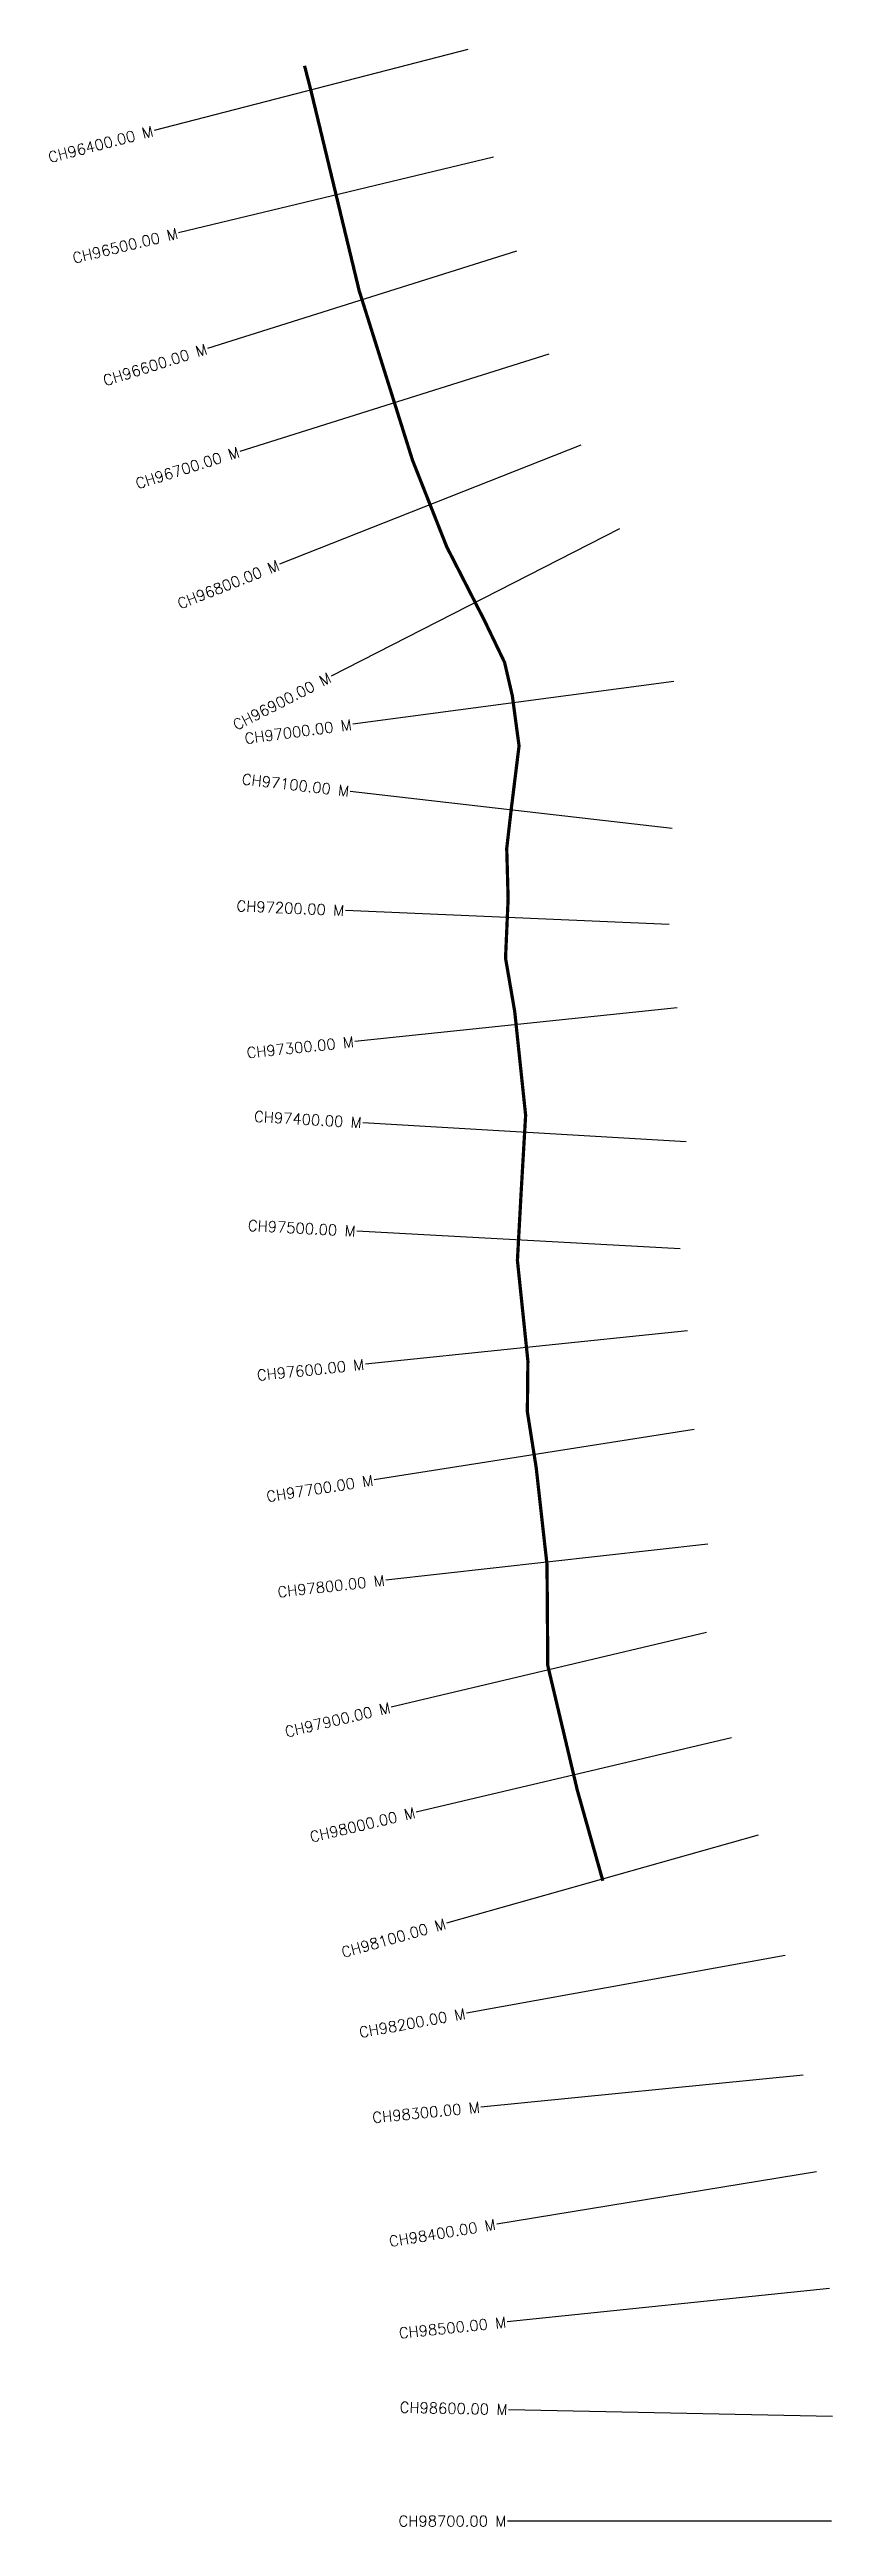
# Model space of a CAD drawing. Header units: metres. Extents: x 264370 to 267484, y 2146789 to 2149464.
# Drawn here: x 264370 to 265095, y 2146789 to 2149083 of the extents above; entities that cross this region are included whole.
import ezdxf
from ezdxf.enums import TextEntityAlignment as Align

# ---------------------------------------------------------------- set-up
doc = ezdxf.new("R2010")
doc.units = ezdxf.units.M
for name, color, linetype in [('CS', 134, 'Continuous'), ('CSMark', 6, 'Continuous'), ('NATURALLY PROTECTED', 3, 'Continuous')]:
    doc.layers.add(name, color=color, linetype=linetype)
doc.styles.get("Standard").update_dxf_attribs({"font": 'simplex.shx'})

msp = doc.modelspace()

# ---------------------------------------------------------------- texts
at = {"layer": 'CSMark'}
for s, rotation, p in [('CH96400.00 M', 14.4725, (264465.4, 2149008.1)), ('CH96500.00 M', 13.5425, (264488.3, 2148913.3)), ('CH96600.00 M', 17.4593, (264515, 2148806.3)), ('CH96700.00 M', 17.4593, (264545, 2148710.9)), ('CH96800.00 M', 21.5798, (264581.6, 2148606.3)), ('CH96900.00 M', 27.0689, (264629.4, 2148502.4)), ('CH97000.00 M', 7.5979, (264649.4, 2148458.3)), ('CH97100.00 M', 353.4154, (264647.1, 2148396.4)), ('CH97200.00 M', 357.5091, (264642.6, 2148286)), ('CH97300.00 M', 5.9818, (264651.5, 2148164.5)), ('CH97400.00 M', 356.6488, (264658.8, 2148089.5)), ('CH97500.00 M', 356.9165, (264653.1, 2147989)), ('CH97600.00 M', 5.9301, (264661.1, 2147865.7)), ('CH97700.00 M', 8.9215, (264669.2, 2147758.5)), ('CH97800.00 M', 6.392, (264680, 2147665.8)), ('CH97900.00 M', 13.3007, (264685, 2147548)), ('CH98000.00 M', 13.3007, (264708.1, 2147450.7)), ('CH98100.00 M', 15.7803, (264736.3, 2147347.9)), ('CH98200.00 M', 10.2467, (264754.7, 2147264.6)), ('CH98300.00 M', 5.662, (264768, 2147177.8)), ('CH98400.00 M', 9.2679, (264782.7, 2147069.3)), ('CH98500.00 M', 5.9119, (264792.5, 2146978.7)), ('CH98600.00 M', 358.7693, (264793.7, 2146897.7)), ('CH98700.00 M', 359.9989, (264792.7, 2146794.4))]:
    msp.add_text(s, height=10, rotation=rotation, dxfattribs=at).set_placement(p, align=Align.MIDDLE_RIGHT)

# ---------------------------------------------------------------- linework, layer by layer
at = {"layer": 'CS'}
for p, q in [((264756.9, 2149083.3), (264466.4, 2149008.4)), ((264780.9, 2148983.8), (264489.2, 2148913.5)), ((264802.1, 2148896.6), (264516, 2148806.6)), ((264832.1, 2148801.2), (264546, 2148711.2)), ((264861.5, 2148717), (264582.6, 2148606.7)), ((264897.5, 2148639.4), (264630.3, 2148502.9)), ((264947.8, 2148498.1), (264650.4, 2148458.5)), ((264946.1, 2148361.9), (264648.1, 2148396.3)), ((264943.4, 2148272.9), (264643.6, 2148285.9)), ((264950.9, 2148195.9), (264652.5, 2148164.6)), ((264959.3, 2148071.9), (264659.8, 2148089.5)), ((264953.7, 2147972.8), (264654.1, 2147988.9)), ((264960.5, 2147896.8), (264662.1, 2147865.8)), ((264966.6, 2147805.2), (264670.2, 2147758.6)), ((264979.1, 2147699.3), (264681, 2147665.9)), ((264978, 2147617.2), (264686, 2147548.2)), ((265001, 2147519.9), (264709, 2147450.9)), ((265025.9, 2147429.8), (264737.2, 2147348.2)), ((265050.9, 2147318.2), (264755.6, 2147264.8)), ((265067.5, 2147207.5), (264769, 2147177.9)), ((265079.8, 2147117.8), (264783.7, 2147069.5)), ((265091.9, 2147009.7), (264793.5, 2146978.8)), ((265094.6, 2146891.2), (264794.7, 2146897.6)), ((265093.7, 2146794.4), (264793.7, 2146794.4))]:
    msp.add_line(p, q, dxfattribs=at)
at = {"layer": 'NATURALLY PROTECTED', "color": 2, "const_width": 3, "flags": 128}
msp.add_lwpolyline([(264605.8, 2149068.3), (264611.8, 2149045), (264656.4, 2148859.9), (264705.8, 2148702.9), (264737.5, 2148622.7), (264772.5, 2148554.3), (264791, 2148515.8), (264798.2, 2148484.8), (264804.4, 2148438.4), (264797.3, 2148380.8), (264793, 2148343.5), (264794.3, 2148296.9), (264791.9, 2148241.9), (264800.4, 2148192.4), (264810.5, 2148096.4), (264806.3, 2148024.2), (264802.9, 2147961.9), (264812.6, 2147868.7), (264812.1, 2147821.8), (264820.3, 2147769.9), (264830.3, 2147680.1), (264831, 2147586.8), (264858.4, 2147471.1), (264882, 2147387.4)], dxfattribs=at)

msp.set_redraw_order([(e.dxf.handle, doc.entitydb.next_handle()) for e in msp.query("TEXT MTEXT ATTDEF DIMENSION ARC_DIMENSION")])  # texts and dimensions are drawn at this point

doc.saveas('drawing.dxf')
